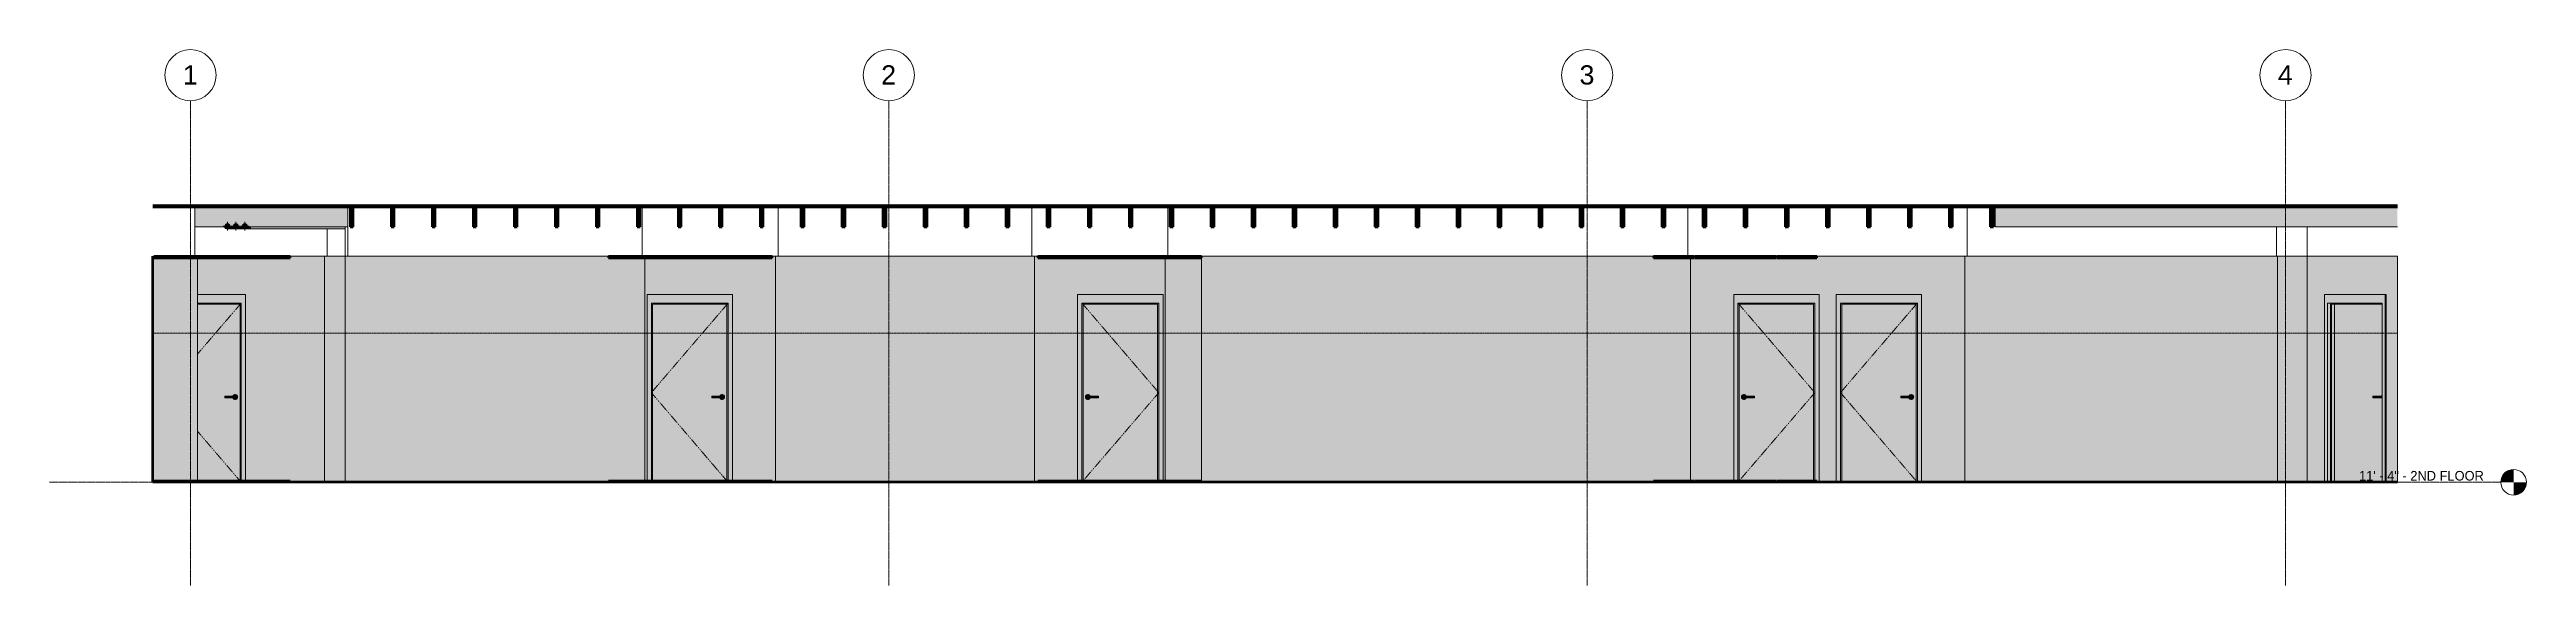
# Model space of a CAD drawing. Header units: inches. Extents: x -3547 to 1531, y 88 to 469.
# Drawn here: x -3547 to -2387, y 88 to 339 of the extents above; entities that cross this region are included whole.
import ezdxf

# ---------------------------------------------------------------- set-up
doc = ezdxf.new("R2010")
doc.units = ezdxf.units.IN
doc.header["$MEASUREMENT"] = 0
for name, pattern in [('Aligning Line 1_8_', [0.25, 0.125, -0.125]), ('Dash 1_16_', [0.125, 0.0625, -0.0625]), ('Grid Line 1_2_', [0.875, 0.5, -0.125, 0.125, -0.125])]:
    doc.linetypes.add(name, pattern=pattern)
for name, color, linetype, lineweight in [('0-1', 7, 'Continuous', 5), ('0-2', 254, 'Continuous', 5), ('0-3', 165, 'Continuous', 5), ('A-CLNG', 13, 'Continuous', 18), ('A-CLNG-1', 13, 'Continuous', 60), ('A-DOOR', 31, 'Continuous', 18), ('A-DOOR-1', 31, 'Dash 1_16_', 9), ('A-DOOR-2', 31, 'Continuous', 9), ('A-DOOR-FRAM', 31, 'Continuous', 9), ('A-DOOR-FRAM-1', 31, 'Continuous', 18), ('A-FLOR', 192, 'Continuous', 18), ('A-FLOR-1', 31, 'Continuous', 18), ('A-FLOR-2', 8, 'Continuous', 5), ('A-FLOR-3', 7, 'Continuous', 18), ('A-FLOR-4', 250, 'Continuous', 60), ('A-FLOR-5', 192, 'Continuous', 60), ('A-FLOR-LEVL', 51, 'Continuous', 9), ('A-FLOR-LEVL-1', 51, 'Grid Line 1_2_', 9), ('A-FLOR-LEVL-2', 9, 'Continuous', 9), ('A-FLOR-LEVL-3', 147, 'Continuous', 9), ('A-FLOR-MCUT-1', 7, 'Continuous', 18), ('A-FLOR-PATT-1', 253, 'Continuous', 9), ('A-WALL-1', 7, 'Continuous', 18), ('G-ANNO-SYMB-1', 147, 'Aligning Line 1_8_', 9), ('I-WALL', 2, 'Continuous', 18), ('I-WALL-1', 2, 'Continuous', 5), ('I-WALL-2', 2, 'Continuous', 60), ('P-PIPE', 3, 'Continuous', 9), ('P-PIPE-1', 3, 'Continuous', 5), ('P-PIPE-CNTR', 3, 'Continuous', 9), ('S-BEAM', 12, 'Continuous', 9), ('S-BEAM-1', 12, 'Continuous', 60), ('S-GRID-1', 1, 'Grid Line 1_2_', 9), ('S-GRID-IDEN', 1, 'Continuous', 9), ('S-GRID-IDEN-1', 147, 'Continuous', 9)]:
    doc.layers.add(name, color=color, linetype=linetype, lineweight=lineweight)
doc.styles.add('Arial', font='arial.ttf', dxfattribs={"height": 9})
doc.styles.add('Century Gothic', font='ufonts.com_century-gothic.ttf', dxfattribs={"height": 4.5})
pattern_1 = [(0, (-3003.566, 0), (15.36, 3.84), [0.634, -10.886, 0.634, -10.886, -61.44]), (0, (-3003.566, 0), (15.36, 3.84), [-23.04, 0.634, -22.406, 0.634, -10.886, -26.88]), (0, (-3003.566, 0), (15.36, 3.84), [-57.6, 0.634, -7.046, 0.634, -18.566]), (120, (-2997.806, 1.92), (-11.005538, 11.38215), [0.634, -10.886, 0.634, -10.886, -61.44]), (120, (-2997.806, 1.92), (-11.005538, 11.38215), [-23.04, 0.634, -22.406, 0.634, -10.886, -26.88]), (120, (-2997.806, 1.92), (-11.005538, 11.38215), [-57.6, 0.634, -7.046, 0.634, -18.566]), (240, (-2995.886, 9.6), (-4.354462, -15.22215), [0.634, -10.886, 0.634, -10.886, -61.44]), (240, (-2995.886, 9.6), (-4.354462, -15.22215), [-23.04, 0.634, -22.406, 0.634, -10.886, -26.88]), (240, (-2995.886, 9.6), (-4.354462, -15.22215), [-57.6, 0.634, -7.046, 0.634, -18.566])]

msp = doc.modelspace()

# ---------------------------------------------------------------- texts
at = {"layer": 'A-FLOR-LEVL', "insert": (-2465.9, 141.3), "char_height": 4.5, "width": 73.629, "attachment_point": 1, "style": 'Century Gothic'}
msp.add_mtext('11\' - 4" - 2ND FLOOR', dxfattribs=at)

# ---------------------------------------------------------------- blocks, each defined once
blk = doc.blocks.new('Level - Level Head - Circle-V11-Elevation 10 - a')
at = {"layer": 'A-FLOR-LEVL'}
h = blk.add_hatch(color=256, dxfattribs=at)
edge = h.paths.add_edge_path(flags=0)
edge.add_line((-2393.5, 136), (-2399.5, 136))
edge.add_arc((-2393.5, 136), 6, 90, 180, ccw=False)
edge.add_line((-2393.5, 142), (-2393.5, 136))
h = blk.add_hatch(color=256, dxfattribs=at)
edge = h.paths.add_edge_path(flags=0)
edge.add_line((-2393.5, 130), (-2393.5, 136))
edge.add_line((-2393.5, 136), (-2387.5, 136))
edge.add_arc((-2393.5, 136), 6, 270, 360, ccw=False)
at = {"layer": 'A-FLOR-LEVL-2'}
blk.add_circle((-2393.5, 136), 6, dxfattribs=at)
blk = doc.blocks.new('CTR - 2nd Phase_rvt-1-Elevation 10 - a')
at = {"layer": 'A-FLOR-LEVL-1'}
blk.add_line((-3547.3, 136), (-2399.5, 136), dxfattribs=at)
at = {"layer": '0-2'}
blk.add_blockref('Level - Level Head - Circle-V11-Elevation 10 - a', (0, 0), dxfattribs=at)
at = {"layer": 'A-FLOR-LEVL', "insert": (-2465.9, 141.3), "char_height": 4.5, "width": 73.629, "attachment_point": 1, "style": 'Century Gothic'}
blk.add_mtext('11\' - 4" - 2ND FLOOR', dxfattribs=at)
blk = doc.blocks.new('Level - Level Head - Circle-V12-Elevation 10 - a')
at = {"layer": 'A-FLOR-LEVL'}
h = blk.add_hatch(color=256, dxfattribs=at)
edge = h.paths.add_edge_path(flags=0)
edge.add_line((-2393.5, 136), (-2399.5, 136))
edge.add_arc((-2393.5, 136), 6, 90, 180, ccw=False)
edge.add_line((-2393.5, 142), (-2393.5, 136))
h = blk.add_hatch(color=256, dxfattribs=at)
edge = h.paths.add_edge_path(flags=0)
edge.add_line((-2393.5, 130), (-2393.5, 136))
edge.add_line((-2393.5, 136), (-2387.5, 136))
edge.add_arc((-2393.5, 136), 6, 270, 360, ccw=False)
at = {"layer": 'A-FLOR-LEVL-3'}
blk.add_circle((-2393.5, 136), 6, dxfattribs=at)
blk = doc.blocks.new('CTR - 1st Phase - Unit Layouts_rvt-1-Elevation 10 - a')
at = {"layer": 'A-FLOR-LEVL-1'}
blk.add_line((-3547.3, 136), (-2399.5, 136), dxfattribs=at)
at = {"layer": '0-3'}
blk.add_blockref('Level - Level Head - Circle-V12-Elevation 10 - a', (0, 0), dxfattribs=at)
at = {"layer": 'A-FLOR-LEVL', "insert": (-2465.9, 141.3), "char_height": 4.5, "width": 73.629, "attachment_point": 1, "style": 'Century Gothic'}
blk.add_mtext('11\' - 4" - 2ND FLOOR', dxfattribs=at)
blk = doc.blocks.new('Grid - Grid Head - Circle-50561-Elevation 10 - a')
at = {"layer": 'S-GRID-IDEN-1'}
for start, end in [(0, 180), (180, 360)]:
    blk.add_arc((-3481.3, 326.8), 12, start, end, dxfattribs=at)
blk = doc.blocks.new('CTR - 1st Phase - Shell_rvt-1-Elevation 10 - a')
at = {"layer": 'A-FLOR-1'}
blk.add_hatch(color=256, dxfattribs=at).paths.add_polyline_path([(-2456.1, 265), (-2447.9, 265), (-2447.9, 265.7), (-3498.9, 265.7), (-3498.9, 265), (-2464.3, 265)], flags=0)
at = {"layer": 'A-FLOR-2'}
blk.add_hatch(color=256, dxfattribs=at).paths.add_polyline_path([(-3244.4, 265.7), (-2447.9, 265.7), (-2447.9, 266), (-3498.9, 266), (-3498.9, 265.7), (-3251.9, 265.7)], flags=0)
at = {"layer": 'A-FLOR-PATT-1'}
h = blk.add_hatch(dxfattribs=at)
h.set_pattern_fill('FP_1', color=256, style=0, pattern_type=2)
h.set_pattern_definition(pattern_1)
h.paths.add_polyline_path([(-2965.2, 266), (-2447.9, 266), (-2447.9, 266.4), (-3498.9, 266.4), (-3498.9, 266), (-2973.4, 266)], flags=0)
h = blk.add_hatch(dxfattribs=at)
h.set_pattern_fill('FP_1', color=256, style=0, pattern_type=2)
h.set_pattern_definition(pattern_1)
h.paths.add_polyline_path([(-2907.7, 136), (-2447.9, 136), (-2447.9, 136), (-3498.9, 136), (-3498.9, 136), (-2973.4, 136)], flags=0)
at = {"layer": 'A-FLOR-3'}
for p, q in [((-3479.2, 265), (-3479.2, 241.9)), ((-3407.7, 255.7), (-3407.7, 241.9)), ((-3269.8, 265), (-3269.8, 241.9)), ((-3206.1, 265), (-3206.1, 241.9)), ((-3087.4, 265), (-3087.4, 242)), ((-3023.7, 265), (-3023.7, 241.9)), ((-2780.2, 265), (-2780.2, 242)), ((-2649.3, 265), (-2649.3, 242)), ((-2504.5, 255.7), (-2504.5, 242)), ((-2490.1, 255.7), (-2490.1, 241.9)), ((-3417.3, 254.8), (-3417.3, 242))]:
    blk.add_line(p, q, dxfattribs=at)
at = {"layer": 'A-FLOR-4'}
for p, q in [((-3498.9, 265), (-2447.9, 265)), ((-2447.9, 136), (-3498.9, 136))]:
    blk.add_line(p, q, dxfattribs=at)
at = {"layer": 'A-FLOR-LEVL-1'}
blk.add_line((-3547.3, 136), (-2399.5, 136), dxfattribs=at)
at = {"layer": 'A-FLOR-MCUT-1'}
for p, q in [((-2447.9, 266), (-3498.9, 266)), ((-2447.9, 265.7), (-3498.9, 265.7))]:
    blk.add_line(p, q, dxfattribs=at)
at = {"layer": 'A-WALL-1'}
blk.add_line((-3408.9, 255.7), (-3408.9, 241.9), dxfattribs=at)
at = {"layer": 'G-ANNO-SYMB-1'}
blk.add_line((-2447.9, 205.8), (-3498.9, 205.8), dxfattribs=at)
at = {"layer": 'S-GRID-1'}
for p, q in [((-3481.3, 87.6), (-3481.3, 314.8)), ((-3154.3, 87.6), (-3154.3, 314.8)), ((-2827.3, 87.6), (-2827.3, 314.8)), ((-2500.3, 87.6), (-2500.3, 314.8))]:
    blk.add_line(p, q, dxfattribs=at)
at = {"layer": '0-3'}
for name, p in [('Grid - Grid Head - Circle-50561-Elevation 10 - a', (0, 0)), ('Grid - Grid Head - Circle-50561-Elevation 10 - a', (327, 0)), ('Grid - Grid Head - Circle-50561-Elevation 10 - a', (654, 0)), ('Grid - Grid Head - Circle-50561-Elevation 10 - a', (981, 0)), ('Level - Level Head - Circle-V12-Elevation 10 - a', (0, 0))]:
    blk.add_blockref(name, p, dxfattribs=at)
at = {"layer": 'A-FLOR-LEVL', "insert": (-2465.9, 141.3), "char_height": 4.5, "width": 73.629, "attachment_point": 1, "style": 'Century Gothic'}
blk.add_mtext('11\' - 4" - 2ND FLOOR', dxfattribs=at)
at = {"layer": 'S-GRID-IDEN', "char_height": 9, "width": 8.484, "attachment_point": 1, "style": 'Arial'}
for s, insert in [('1', (-3484.9, 331.4)), ('2', (-3157.9, 331.4)), ('3', (-2830.9, 331.4)), ('4', (-2503.9, 331.4))]:
    blk.add_mtext(s, dxfattribs=dict(at, insert=insert))
blk = doc.blocks.new('CTR - 1st Phase -Stairs _ Elevators_rvt-1-Elevation 10 - a')
at = {"layer": 'A-FLOR-LEVL-1'}
blk.add_line((-3547.3, 136), (-2399.5, 136), dxfattribs=at)
at = {"layer": '0-3'}
blk.add_blockref('Level - Level Head - Circle-V12-Elevation 10 - a', (0, 0), dxfattribs=at)
at = {"layer": 'A-FLOR-LEVL', "insert": (-2465.9, 141.3), "char_height": 4.5, "width": 73.629, "attachment_point": 1, "style": 'Century Gothic'}
blk.add_mtext('11\' - 4" - 2ND FLOOR', dxfattribs=at)
blk = doc.blocks.new('HOLLOW METAL - UNIT DOOR-1758958-Elevation 10 - a')
at = {"layer": 'A-DOOR'}
h = blk.add_hatch(color=256, dxfattribs=at)
h.paths.add_polyline_path([(-2708.1, 136), (-2673.3, 136), (-2673.3, 219.4), (-2708.1, 219.4), (-2708.1, 168.6)], flags=0)
h.paths.add_polyline_path([(-2675.6, 174.8), (-2675.9, 174.9), (-2676.2, 175), (-2676.4, 175.2), (-2676.6, 175.4), (-2676.7, 175.6), (-2680.4, 175.6), (-2680.4, 176.4), (-2676.7, 176.4), (-2676.6, 176.6), (-2676.4, 176.8), (-2676.2, 177), (-2675.9, 177.1), (-2675.6, 177.2), (-2675.3, 177.1), (-2675, 177), (-2674.7, 176.8), (-2674.6, 176.6), (-2674.4, 176.3), (-2674.4, 176), (-2674.4, 175.7), (-2674.6, 175.4), (-2674.7, 175.2), (-2675, 175), (-2675.3, 174.9)], flags=0)
for points in [[(-2680.4, 176), (-2676.3, 176), (-2676.3, 176.4), (-2680.4, 176.4), (-2680.4, 176.1)], [(-2676.8, 175.6), (-2676.3, 175.6), (-2676.3, 176), (-2680.4, 176), (-2680.4, 175.6), (-2676.8, 175.6)], [(-2675.6, 174.8), (-2675.3, 174.9), (-2675, 175), (-2674.7, 175.2), (-2674.6, 175.4), (-2674.4, 175.7), (-2674.4, 176), (-2674.4, 176.3), (-2674.6, 176.6), (-2674.7, 176.8), (-2675, 177), (-2675.3, 177.1), (-2675.6, 177.2), (-2675.9, 177.1), (-2676.2, 177), (-2676.4, 176.8), (-2676.6, 176.6), (-2676.7, 176.4), (-2675.7, 176.4), (-2675.7, 176.4), (-2675.5, 176.4), (-2675.4, 176.3), (-2675.4, 176.2), (-2675.3, 176.1), (-2675.3, 176.1), (-2675.3, 176), (-2675.3, 175.8), (-2675.4, 175.7), (-2675.4, 175.7), (-2675.5, 175.6), (-2675.6, 175.6), (-2675.8, 175.6), (-2675.9, 175.6), (-2676.7, 175.6), (-2676.6, 175.4), (-2676.4, 175.2), (-2676.2, 175), (-2675.9, 174.9), (-2675.7, 174.8)], [(-2675.5, 176), (-2675.3, 176), (-2675.3, 176.1), (-2675.4, 176.3), (-2675.5, 176.3), (-2675.5, 176.4), (-2675.6, 176.4), (-2675.8, 176.4), (-2675.9, 176.4), (-2676.3, 176.4), (-2676.3, 176), (-2675.5, 176)]]:
    blk.add_hatch(color=256, dxfattribs=at).paths.add_polyline_path(points, flags=0)
h = blk.add_hatch(color=256, dxfattribs=at)
h.paths.add_polyline_path([(-2675.4, 175.7), (-2675.3, 175.9), (-2675.3, 175.9), (-2675.3, 176), (-2675.3, 176), (-2675.4, 175.7)], flags=0)
h.paths.add_polyline_path([(-2676.3, 175.6), (-2676.2, 175.6), (-2675.6, 175.6), (-2675.4, 175.7), (-2675.4, 175.7), (-2675.3, 176), (-2676.3, 176), (-2676.3, 175.6)], flags=0)
at = {"layer": 'A-DOOR-FRAM-1'}
for points in [[(-2710.7, 136), (-2708.7, 136), (-2708.7, 220), (-2672.7, 220), (-2672.7, 136), (-2670.7, 136), (-2670.7, 224), (-2710.7, 224), (-2710.7, 136.9)], [(-2708.7, 136), (-2708.1, 136), (-2708.1, 219.4), (-2673.3, 219.4), (-2673.3, 136), (-2672.7, 136), (-2672.7, 220), (-2708.7, 220), (-2708.7, 168.6)]]:
    blk.add_hatch(color=256, dxfattribs=at).paths.add_polyline_path(points, flags=0)
at = {"layer": 'A-DOOR-1'}
for p, q in [((-2672.7, 220), (-2708.7, 178)), ((-2708.7, 178), (-2672.7, 136))]:
    blk.add_line(p, q, dxfattribs=at)
at = {"layer": 'A-DOOR-2'}
for p, q in [((-2676.3, 176.4), (-2680.4, 176.4)), ((-2680.4, 176), (-2680.4, 176.4)), ((-2680.4, 175.6), (-2680.4, 176)), ((-2680.4, 175.6), (-2676.3, 175.6))]:
    blk.add_line(p, q, dxfattribs=at)
at = {"layer": 'A-DOOR-2', "flags": 128}
for points in [[(-2675.7, 176.4), (-2675.8, 176.4), (-2676.2, 176.4), (-2676.3, 176.4)], [(-2676.3, 175.6), (-2675.9, 175.6), (-2675.7, 175.6), (-2675.7, 175.6)]]:
    blk.add_lwpolyline(points, dxfattribs=at)
at = {"layer": 'A-DOOR-2'}
for start, end in [(0, 160.3657), (199.5633, 0)]:
    blk.add_arc((-2675.6, 176), 1.18, start, end, dxfattribs=at)
at = {"layer": 'A-DOOR-FRAM'}
for p, q in [((-2710.7, 136), (-2710.7, 224)), ((-2670.7, 224), (-2710.7, 224)), ((-2670.7, 136), (-2670.7, 224)), ((-2708.7, 136), (-2708.7, 220)), ((-2708.7, 220), (-2672.7, 220)), ((-2708.1, 136), (-2708.1, 219.4)), ((-2708.1, 219.4), (-2673.3, 219.4)), ((-2673.3, 219.4), (-2673.3, 136)), ((-2672.7, 220), (-2672.7, 136))]:
    blk.add_line(p, q, dxfattribs=at)
blk = doc.blocks.new('HOLLOW METAL - UNIT DOOR-1759144-Elevation 10 - a')
at = {"layer": 'A-DOOR'}
h = blk.add_hatch(color=256, dxfattribs=at)
h.paths.add_polyline_path([(-2738.9, 136), (-2738.6, 136), (-2738.6, 136.5), (-2721.3, 136.5), (-2721.3, 219.4), (-2756.1, 219.4), (-2756.1, 136.5), (-2738.9, 136.5)], flags=0)
h.paths.add_polyline_path([(-2753.9, 174.8), (-2754.2, 174.9), (-2754.5, 175), (-2754.7, 175.2), (-2754.9, 175.4), (-2755, 175.7), (-2755.1, 176), (-2755, 176.3), (-2754.9, 176.6), (-2754.7, 176.8), (-2754.5, 177), (-2754.2, 177.1), (-2753.9, 177.2), (-2753.6, 177.1), (-2753.3, 177), (-2753, 176.8), (-2752.8, 176.6), (-2752.8, 176.4), (-2749, 176.4), (-2749, 175.6), (-2752.8, 175.6), (-2752.8, 175.4), (-2753, 175.2), (-2753.3, 175), (-2753.6, 174.9), (-2753.7, 174.8)], flags=0)
h = blk.add_hatch(color=256, dxfattribs=at)
h.paths.add_polyline_path([(-2754, 175.7), (-2754.1, 175.9), (-2754.2, 175.9), (-2754.2, 176), (-2754.1, 176.1), (-2754.1, 176.3), (-2754.1, 176.3), (-2754.1, 176), (-2754.1, 175.7)], flags=0)
h.paths.add_polyline_path([(-2753.9, 174.8), (-2753.6, 174.9), (-2753.3, 175), (-2753, 175.2), (-2752.8, 175.4), (-2752.8, 175.6), (-2753.9, 175.6), (-2754, 175.7), (-2754, 175.7), (-2754.1, 176), (-2754, 176.3), (-2753.9, 176.4), (-2753.9, 176.4), (-2753.7, 176.4), (-2753.6, 176.4), (-2752.8, 176.4), (-2752.8, 176.6), (-2753, 176.8), (-2753.3, 177), (-2753.6, 177.1), (-2753.9, 177.2), (-2754.2, 177.1), (-2754.5, 177), (-2754.7, 176.8), (-2754.9, 176.6), (-2755, 176.3), (-2755.1, 176), (-2755, 175.7), (-2754.9, 175.4), (-2754.7, 175.2), (-2754.5, 175), (-2754.2, 174.9)], flags=0)
h = blk.add_hatch(color=256, dxfattribs=at)
h.paths.add_polyline_path([(-2754, 176.3), (-2754.1, 176.1), (-2754.2, 176.1), (-2754.2, 176), (-2754.1, 176), (-2754.1, 176.3)], flags=0)
h.paths.add_polyline_path([(-2753.9, 176), (-2753.2, 176), (-2753.2, 176.4), (-2753.2, 176.4), (-2753.8, 176.4), (-2753.8, 176.4), (-2753.9, 176.4), (-2754, 176.3), (-2754, 176.3), (-2754.1, 176), (-2753.9, 176)], flags=0)
for points in [[(-2753.2, 175.6), (-2753.2, 176), (-2754.2, 176), (-2754.1, 175.8), (-2754.1, 175.7), (-2754, 175.7), (-2753.9, 175.6), (-2753.8, 175.6), (-2753.7, 175.6), (-2753.6, 175.6), (-2753.2, 175.6)], [(-2751.7, 176), (-2749, 176), (-2749, 176.4), (-2753.2, 176.4), (-2753.2, 176), (-2752.7, 176)], [(-2752.7, 175.6), (-2749, 175.6), (-2749, 176), (-2753.2, 176), (-2753.2, 175.6), (-2752.7, 175.6)]]:
    blk.add_hatch(color=256, dxfattribs=at).paths.add_polyline_path(points, flags=0)
at = {"layer": 'A-DOOR-FRAM-1'}
for points in [[(-2719.7, 136), (-2718.7, 136), (-2718.7, 224), (-2758.7, 224), (-2758.7, 136.5), (-2756.7, 136.5), (-2756.7, 220), (-2720.7, 220), (-2720.7, 136.5), (-2719.7, 136.5)], [(-2756.1, 136.5), (-2756.1, 219.4), (-2721.3, 219.4), (-2721.3, 136.5), (-2720.7, 136.5), (-2720.7, 220), (-2756.7, 220), (-2756.7, 136.5)]]:
    blk.add_hatch(color=256, dxfattribs=at).paths.add_polyline_path(points, flags=0)
at = {"layer": 'A-DOOR-1'}
for p, q in [((-2756.7, 220), (-2720.7, 178)), ((-2720.7, 178), (-2756.3, 136.5))]:
    blk.add_line(p, q, dxfattribs=at)
at = {"layer": 'A-DOOR-2'}
for p, q in [((-2749, 176.4), (-2753.2, 176.4)), ((-2753.2, 175.6), (-2749, 175.6)), ((-2749, 176.4), (-2749, 176)), ((-2749, 176), (-2749, 175.6))]:
    blk.add_line(p, q, dxfattribs=at)
at = {"layer": 'A-DOOR-2', "flags": 128}
for points in [[(-2753.2, 176.4), (-2753.6, 176.4), (-2753.8, 176.4), (-2753.8, 176.4)], [(-2753.8, 175.6), (-2753.6, 175.6), (-2753.2, 175.6), (-2753.2, 175.6)]]:
    blk.add_lwpolyline(points, dxfattribs=at)
at = {"layer": 'A-DOOR-2'}
for start, end in [(19.6343, 180), (180, 340.4367)]:
    blk.add_arc((-2753.9, 176), 1.18, start, end, dxfattribs=at)
at = {"layer": 'A-DOOR-FRAM'}
for p, q in [((-2718.7, 224), (-2758.7, 224)), ((-2758.7, 224), (-2758.7, 136.5)), ((-2718.7, 224), (-2718.7, 136)), ((-2756.7, 220), (-2720.7, 220)), ((-2756.7, 136.5), (-2756.7, 220)), ((-2756.1, 219.4), (-2721.3, 219.4)), ((-2756.1, 136.5), (-2756.1, 219.4)), ((-2721.3, 219.4), (-2721.3, 136.5)), ((-2720.7, 220), (-2720.7, 136.5))]:
    blk.add_line(p, q, dxfattribs=at)
blk = doc.blocks.new('HOLLOW METAL - UNIT DOOR-2058696-Elevation 10 - a')
at = {"layer": 'A-DOOR'}
h = blk.add_hatch(color=256, dxfattribs=at)
h.paths.add_polyline_path([(-3063.3, 136.5), (-3028.5, 136.5), (-3028.5, 219.4), (-3063.3, 219.4), (-3063.3, 168.6)], flags=0)
h.paths.add_polyline_path([(-3061.1, 174.8), (-3061.4, 174.9), (-3061.7, 175), (-3061.9, 175.2), (-3062.1, 175.4), (-3062.2, 175.7), (-3062.3, 176), (-3062.2, 176.3), (-3062.1, 176.6), (-3061.9, 176.8), (-3061.7, 177), (-3061.4, 177.1), (-3061.1, 177.2), (-3060.8, 177.1), (-3060.5, 177), (-3060.2, 176.8), (-3060, 176.6), (-3060, 176.4), (-3056.2, 176.4), (-3056.2, 175.6), (-3060, 175.6), (-3060, 175.4), (-3060.2, 175.2), (-3060.5, 175), (-3060.8, 174.9)], flags=0)
h = blk.add_hatch(color=256, dxfattribs=at)
h.paths.add_polyline_path([(-3061.2, 175.7), (-3061.3, 175.9), (-3061.4, 175.9), (-3061.4, 176), (-3061.3, 176.1), (-3061.3, 176.3), (-3061.3, 176.3), (-3061.3, 176), (-3061.3, 175.7)], flags=0)
h.paths.add_polyline_path([(-3061.1, 174.8), (-3060.8, 174.9), (-3060.5, 175), (-3060.2, 175.2), (-3060, 175.4), (-3060, 175.6), (-3061.1, 175.6), (-3061.2, 175.7), (-3061.2, 175.7), (-3061.3, 176), (-3061.2, 176.3), (-3061.1, 176.4), (-3061.1, 176.4), (-3060.9, 176.4), (-3060.8, 176.4), (-3060, 176.4), (-3060, 176.6), (-3060.2, 176.8), (-3060.5, 177), (-3060.8, 177.1), (-3061.1, 177.2), (-3061.4, 177.1), (-3061.7, 177), (-3061.9, 176.8), (-3062.1, 176.6), (-3062.2, 176.3), (-3062.3, 176), (-3062.2, 175.7), (-3062.1, 175.4), (-3061.9, 175.2), (-3061.7, 175), (-3061.4, 174.9)], flags=0)
h = blk.add_hatch(color=256, dxfattribs=at)
h.paths.add_polyline_path([(-3061.2, 176.3), (-3061.3, 176.1), (-3061.4, 176.1), (-3061.4, 176), (-3061.3, 176), (-3061.3, 176.3)], flags=0)
h.paths.add_polyline_path([(-3060.7, 176), (-3060.4, 176), (-3060.4, 176.4), (-3060.4, 176.4), (-3061, 176.4), (-3061, 176.4), (-3061.1, 176.4), (-3061.2, 176.3), (-3061.2, 176.3), (-3061.3, 176), (-3060.8, 176)], flags=0)
for points in [[(-3060.4, 175.6), (-3060.4, 176), (-3061.4, 176), (-3061.3, 175.8), (-3061.3, 175.7), (-3061.2, 175.7), (-3061.1, 175.6), (-3061, 175.6), (-3060.9, 175.6), (-3060.8, 175.6), (-3060.4, 175.6)], [(-3059.6, 176), (-3056.2, 176), (-3056.2, 176.4), (-3060.4, 176.4), (-3060.4, 176), (-3059.9, 176)], [(-3059.7, 175.6), (-3056.2, 175.6), (-3056.2, 176), (-3060.4, 176), (-3060.4, 175.6), (-3059.9, 175.6)]]:
    blk.add_hatch(color=256, dxfattribs=at).paths.add_polyline_path(points, flags=0)
at = {"layer": 'A-DOOR-FRAM-1'}
for points in [[(-3026.9, 136), (-3026.9, 136.5), (-3025.9, 136.5), (-3025.9, 224), (-3065.9, 224), (-3065.9, 136.5), (-3065.5, 136.5), (-3065.5, 136), (-3065.3, 136), (-3065.3, 136.5), (-3063.9, 136.5), (-3063.9, 220), (-3027.9, 220), (-3027.9, 136.5), (-3027.1, 136.5), (-3027.1, 136)], [(-3063.3, 136.5), (-3063.3, 219.4), (-3028.5, 219.4), (-3028.5, 136.5), (-3027.9, 136.5), (-3027.9, 220), (-3063.9, 220), (-3063.9, 136.5)]]:
    blk.add_hatch(color=256, dxfattribs=at).paths.add_polyline_path(points, flags=0)
at = {"layer": 'A-DOOR-1'}
for p, q in [((-3063.9, 220), (-3027.9, 178)), ((-3027.9, 178), (-3063.5, 136.5))]:
    blk.add_line(p, q, dxfattribs=at)
at = {"layer": 'A-DOOR-2'}
for p, q in [((-3056.2, 176.4), (-3060.4, 176.4)), ((-3060.4, 175.6), (-3056.2, 175.6)), ((-3056.2, 176.4), (-3056.2, 176)), ((-3056.2, 176), (-3056.2, 175.6))]:
    blk.add_line(p, q, dxfattribs=at)
at = {"layer": 'A-DOOR-2', "flags": 128}
for points in [[(-3060.4, 176.4), (-3060.8, 176.4), (-3061, 176.4), (-3061, 176.4)], [(-3061, 175.6), (-3060.8, 175.6), (-3060.4, 175.6), (-3060.4, 175.6)]]:
    blk.add_lwpolyline(points, dxfattribs=at)
at = {"layer": 'A-DOOR-2'}
for start, end in [(19.6343, 180), (180, 340.4367)]:
    blk.add_arc((-3061.1, 176), 1.18, start, end, dxfattribs=at)
at = {"layer": 'A-DOOR-FRAM'}
for p, q in [((-3063.9, 220), (-3027.9, 220)), ((-3063.9, 136.5), (-3063.9, 220)), ((-3063.3, 219.4), (-3028.5, 219.4)), ((-3063.3, 136.5), (-3063.3, 219.4)), ((-3028.5, 219.4), (-3028.5, 136.5)), ((-3027.9, 220), (-3027.9, 136.5))]:
    blk.add_line(p, q, dxfattribs=at)
blk = doc.blocks.new('HOLLOW METAL - UNIT DOOR-2058840-Elevation 10 - a')
at = {"layer": 'A-DOOR'}
h = blk.add_hatch(color=256, dxfattribs=at)
h.paths.add_polyline_path([(-3264.9, 136.5), (-3230.1, 136.5), (-3230.1, 219.4), (-3264.9, 219.4), (-3264.9, 168.6)], flags=0)
h.paths.add_polyline_path([(-3232.4, 174.8), (-3232.7, 174.9), (-3233, 175), (-3233.2, 175.2), (-3233.4, 175.4), (-3233.5, 175.6), (-3237.2, 175.6), (-3237.2, 176.4), (-3233.5, 176.4), (-3233.4, 176.6), (-3233.2, 176.8), (-3233, 177), (-3232.7, 177.1), (-3232.4, 177.2), (-3232.1, 177.1), (-3231.8, 177), (-3231.5, 176.8), (-3231.4, 176.6), (-3231.2, 176.3), (-3231.2, 176), (-3231.2, 175.7), (-3231.4, 175.4), (-3231.5, 175.2), (-3231.8, 175), (-3232.1, 174.9)], flags=0)
for points in [[(-3236.2, 176), (-3233.1, 176), (-3233.1, 176.4), (-3237.2, 176.4), (-3237.2, 176)], [(-3233.5, 175.6), (-3233.1, 175.6), (-3233.1, 176), (-3237.2, 176), (-3237.2, 175.6), (-3233.6, 175.6)], [(-3232.4, 174.8), (-3232.1, 174.9), (-3231.8, 175), (-3231.5, 175.2), (-3231.4, 175.4), (-3231.2, 175.7), (-3231.2, 176), (-3231.2, 176.3), (-3231.4, 176.6), (-3231.5, 176.8), (-3231.8, 177), (-3232.1, 177.1), (-3232.4, 177.2), (-3232.7, 177.1), (-3233, 177), (-3233.2, 176.8), (-3233.4, 176.6), (-3233.5, 176.4), (-3232.5, 176.4), (-3232.5, 176.4), (-3232.3, 176.4), (-3232.2, 176.3), (-3232.2, 176.2), (-3232.1, 176.1), (-3232.1, 176), (-3232.1, 176), (-3232.1, 175.9), (-3232.2, 175.7), (-3232.2, 175.7), (-3232.3, 175.6), (-3232.4, 175.6), (-3232.6, 175.6), (-3232.7, 175.6), (-3233.5, 175.6), (-3233.4, 175.4), (-3233.2, 175.2), (-3233, 175), (-3232.7, 174.9)], [(-3232.1, 176), (-3232.1, 176), (-3232.1, 176.2), (-3232.2, 176.3), (-3232.3, 176.3), (-3232.3, 176.4), (-3232.4, 176.4), (-3232.6, 176.4), (-3232.7, 176.4), (-3233.1, 176.4), (-3233.1, 176), (-3232.1, 176)]]:
    blk.add_hatch(color=256, dxfattribs=at).paths.add_polyline_path(points, flags=0)
h = blk.add_hatch(color=256, dxfattribs=at)
h.paths.add_polyline_path([(-3232.2, 175.7), (-3232.1, 175.9), (-3232.1, 176), (-3232.1, 176), (-3232.1, 176), (-3232.2, 175.7)], flags=0)
h.paths.add_polyline_path([(-3233.1, 175.6), (-3233, 175.6), (-3232.4, 175.6), (-3232.2, 175.7), (-3232.2, 175.7), (-3232.1, 176), (-3233.1, 176), (-3233.1, 175.6)], flags=0)
at = {"layer": 'A-DOOR-FRAM-1'}
for points in [[(-3228.2, 136), (-3227.9, 136), (-3227.9, 136.5), (-3227.5, 136.5), (-3227.5, 224), (-3267.5, 224), (-3267.5, 136.5), (-3266.6, 136.5), (-3266.6, 136), (-3266.3, 136), (-3266.3, 136.5), (-3265.5, 136.5), (-3265.5, 220), (-3229.5, 220), (-3229.5, 136.5), (-3228.2, 136.5), (-3228.2, 136.3)], [(-3229.5, 136.5), (-3229.5, 220), (-3265.5, 220), (-3265.5, 136.5), (-3264.9, 136.5), (-3264.9, 219.4), (-3230.1, 219.4), (-3230.1, 136.5), (-3229.5, 136.5)]]:
    blk.add_hatch(color=256, dxfattribs=at).paths.add_polyline_path(points, flags=0)
at = {"layer": 'A-DOOR-1'}
for p, q in [((-3229.5, 220), (-3265.5, 178)), ((-3265.5, 178), (-3230, 136.5))]:
    blk.add_line(p, q, dxfattribs=at)
at = {"layer": 'A-DOOR-2'}
for p, q in [((-3233.1, 176.4), (-3237.2, 176.4)), ((-3237.2, 176), (-3237.2, 176.4)), ((-3237.2, 175.6), (-3237.2, 176)), ((-3237.2, 175.6), (-3233.1, 175.6))]:
    blk.add_line(p, q, dxfattribs=at)
at = {"layer": 'A-DOOR-2', "flags": 128}
for points in [[(-3232.5, 176.4), (-3232.6, 176.4), (-3233, 176.4), (-3233.1, 176.4)], [(-3233.1, 175.6), (-3232.7, 175.6), (-3232.5, 175.6), (-3232.5, 175.6)]]:
    blk.add_lwpolyline(points, dxfattribs=at)
at = {"layer": 'A-DOOR-2'}
for start, end in [(0, 160.3657), (199.5633, 0)]:
    blk.add_arc((-3232.4, 176), 1.18, start, end, dxfattribs=at)
at = {"layer": 'A-DOOR-FRAM'}
for p, q in [((-3265.5, 136.5), (-3265.5, 220)), ((-3265.5, 220), (-3229.5, 220)), ((-3264.9, 136.5), (-3264.9, 219.4)), ((-3264.9, 219.4), (-3230.1, 219.4)), ((-3230.1, 219.4), (-3230.1, 136.5)), ((-3229.5, 220), (-3229.5, 136.5))]:
    blk.add_line(p, q, dxfattribs=at)
blk = doc.blocks.new('HOLLOW METAL - UNIT DOOR-V1-Elevation 10 - a')
at = {"layer": 'A-DOOR'}
for points in [[(-2477.4, 136), (-2455.1, 136), (-2455.1, 175.2), (-2455.3, 175.4), (-2455.3, 175.6), (-2459.3, 175.6), (-2459.3, 175.7), (-2459.4, 175.7), (-2459.5, 175.9), (-2459.5, 176.1), (-2459.4, 176.3), (-2459.3, 176.3), (-2459.3, 176.4), (-2459.2, 176.4), (-2455.3, 176.4), (-2455.3, 176.6), (-2455.1, 176.8), (-2455.1, 219.4), (-2477.4, 219.4), (-2477.4, 137)], [(-2456.6, 176), (-2456.5, 176.2), (-2456.4, 176.3), (-2456.3, 176.4), (-2456.3, 176.4), (-2459.3, 176.4), (-2459.3, 176.3), (-2459.4, 176.3), (-2459.5, 176.1), (-2459.5, 176), (-2457.1, 176)], [(-2456.3, 175.6), (-2456.3, 175.6), (-2456.4, 175.7), (-2456.5, 175.7), (-2456.5, 175.9), (-2456.6, 176), (-2459.5, 176), (-2459.4, 175.8), (-2459.3, 175.7), (-2459.3, 175.6), (-2459.2, 175.6), (-2456.4, 175.6)], [(-2456.3, 175.6), (-2456.2, 175.6), (-2455.5, 175.6), (-2455.3, 175.7), (-2455.3, 175.7), (-2455.2, 175.7), (-2455.2, 175.9), (-2455.2, 176), (-2456.6, 176), (-2456.5, 175.8), (-2456.4, 175.7), (-2456.3, 175.6)], [(-2456.5, 176), (-2455.2, 176), (-2455.2, 176.2), (-2455.3, 176.3), (-2455.4, 176.4), (-2455.5, 176.4), (-2456.3, 176.4), (-2456.5, 176.3), (-2456.5, 176.3), (-2456.5, 176.1), (-2456.5, 176), (-2456.5, 176)], [(-2455.1, 176), (-2455.1, 176.4), (-2455.4, 176.4), (-2455.3, 176.3), (-2455.2, 176.3), (-2455.2, 176.1), (-2455.2, 176)], [(-2455.4, 175.6), (-2455.1, 175.6), (-2455.1, 176), (-2455.2, 176), (-2455.2, 175.8), (-2455.3, 175.7), (-2455.4, 175.6), (-2455.4, 175.6)]]:
    blk.add_hatch(color=256, dxfattribs=at).paths.add_polyline_path(points, flags=0)
h = blk.add_hatch(color=256, dxfattribs=at)
h.paths.add_polyline_path([(-2455.1, 175.2), (-2455.1, 175.6), (-2455.3, 175.6), (-2455.2, 175.4), (-2455.1, 175.2)], flags=0)
h.paths.add_polyline_path([(-2455.3, 176.4), (-2455.1, 176.4), (-2455.1, 176.8), (-2455.3, 176.6), (-2455.3, 176.4)], flags=0)
at = {"layer": 'A-DOOR-FRAM-1'}
for points in [[(-2481.5, 136), (-2480.6, 136), (-2480.6, 220), (-2455.1, 220), (-2455.1, 136), (-2453.7, 136), (-2453.7, 224), (-2482, 224), (-2482, 136)], [(-2453.7, 136), (-2453.2, 136), (-2453.2, 224), (-2453.7, 224), (-2453.7, 137)], [(-2479.2, 136), (-2479.2, 220), (-2480.6, 220), (-2480.6, 136)], [(-2479.2, 136), (-2478.8, 136), (-2478.8, 219.4), (-2455.1, 219.4), (-2455.1, 220), (-2479.2, 220), (-2479.2, 136.6)], [(-2477.4, 136), (-2477.4, 219.4), (-2478.8, 219.4), (-2478.8, 136), (-2477.8, 136)]]:
    blk.add_hatch(color=256, dxfattribs=at).paths.add_polyline_path(points, flags=0)
at = {"layer": 'A-DOOR-2'}
for p, q in [((-2456.3, 176.4), (-2459.2, 176.4)), ((-2459.2, 175.6), (-2456.3, 175.6)), ((-2455.1, 176.4), (-2455.4, 176.4)), ((-2455.4, 175.6), (-2455.1, 175.6))]:
    blk.add_line(p, q, dxfattribs=at)
at = {"layer": 'A-DOOR-2', "flags": 128}
for points in [[(-2455.4, 176.4), (-2455.8, 176.4), (-2456.2, 176.4), (-2456.3, 176.4)], [(-2456.3, 175.6), (-2455.9, 175.6), (-2455.5, 175.6), (-2455.4, 175.6)]]:
    blk.add_lwpolyline(points, dxfattribs=at)
at = {"layer": 'A-DOOR-2'}
for centre, major_axis, start_param, end_param in [((-2459.2, 176), (0, 0.394), 0, 1.570796), ((-2459.2, 176), (0, 0.394), 1.570796, 3.141593), ((-2454.5, 176), (0, 1.18), 0.785398, 1.228112), ((-2454.5, 176), (0, 1.18), 1.911805, 2.356194)]:
    blk.add_ellipse(centre, major_axis=major_axis, ratio=0.707107, start_param=start_param, end_param=end_param, dxfattribs=at)
at = {"layer": 'A-DOOR-FRAM'}
for p, q in [((-2482, 136), (-2482, 224)), ((-2453.7, 224), (-2482, 224)), ((-2453.2, 224), (-2453.7, 224)), ((-2453.7, 136), (-2453.7, 224)), ((-2480.6, 136), (-2480.6, 220)), ((-2480.6, 220), (-2455.1, 220)), ((-2479.2, 136), (-2479.2, 220)), ((-2478.8, 136), (-2478.8, 219.4)), ((-2478.8, 219.4), (-2455.1, 219.4)), ((-2477.4, 136), (-2477.4, 219.4)), ((-2455.1, 220), (-2455.1, 136))]:
    blk.add_line(p, q, dxfattribs=at)
blk = doc.blocks.new('Dimension Lumber - 2x10-2055076-Elevation 10 - a')
at = {"layer": 'S-BEAM'}
blk.add_hatch(color=256, dxfattribs=at).paths.add_polyline_path([(-3385.9, 255.7), (-3385.9, 265), (-3387.4, 265), (-3387.4, 255.7), (-3386, 255.7)], flags=0)
at = {"layer": 'S-BEAM-1'}
for p, q in [((-3385.9, 265), (-3387.4, 265)), ((-3387.4, 265), (-3387.4, 255.7)), ((-3387.4, 255.7), (-3385.9, 255.7)), ((-3385.9, 255.7), (-3385.9, 265))]:
    blk.add_line(p, q, dxfattribs=at)
blk = doc.blocks.new('Dimension Lumber - 2x10-2055077-Elevation 10 - a')
at = {"layer": 'S-BEAM'}
blk.add_hatch(color=256, dxfattribs=at).paths.add_polyline_path([(-3251.6, 255.7), (-3251.5, 255.7), (-3251.5, 265), (-3253, 265), (-3253, 255.7), (-3252.6, 255.7)], flags=0)
at = {"layer": 'S-BEAM-1'}
for p, q in [((-3251.5, 265), (-3253, 265)), ((-3253, 265), (-3253, 255.7)), ((-3253, 255.7), (-3251.5, 255.7)), ((-3251.5, 255.7), (-3251.5, 265))]:
    blk.add_line(p, q, dxfattribs=at)
blk = doc.blocks.new('Dimension Lumber - 2x10-V2-Elevation 10 - a')
at = {"layer": 'S-BEAM'}
blk.add_hatch(color=256, dxfattribs=at).paths.add_polyline_path([(-3195.1, 255.7), (-3194, 255.7), (-3194, 265), (-3195.5, 265), (-3195.5, 255.7)], flags=0)
at = {"layer": 'S-BEAM-1'}
for p, q in [((-3194, 265), (-3195.5, 265)), ((-3195.5, 265), (-3195.5, 255.7)), ((-3195.5, 255.7), (-3194, 255.7)), ((-3194, 255.7), (-3194, 265))]:
    blk.add_line(p, q, dxfattribs=at)
blk = doc.blocks.new('Dimension Lumber - 2x10-2055079-Elevation 10 - a')
at = {"layer": 'S-BEAM'}
blk.add_hatch(color=256, dxfattribs=at).paths.add_polyline_path([(-3080.1, 255.7), (-3078.8, 255.7), (-3078.8, 265), (-3080.3, 265), (-3080.3, 255.7)], flags=0)
at = {"layer": 'S-BEAM-1'}
for p, q in [((-3078.8, 265), (-3080.3, 265)), ((-3080.3, 265), (-3080.3, 255.7)), ((-3080.3, 255.7), (-3078.8, 255.7)), ((-3078.8, 255.7), (-3078.8, 265))]:
    blk.add_line(p, q, dxfattribs=at)
blk = doc.blocks.new('Dimension Lumber - 2x10-2055078-Elevation 10 - a')
at = {"layer": 'S-BEAM'}
blk.add_hatch(color=256, dxfattribs=at).paths.add_polyline_path([(-3021.2, 255.7), (-3021.2, 265), (-3022.7, 265), (-3022.7, 255.7)], flags=0)
at = {"layer": 'S-BEAM-1'}
for p, q in [((-3021.2, 265), (-3022.7, 265)), ((-3022.7, 265), (-3022.7, 255.7)), ((-3022.7, 255.7), (-3021.2, 255.7)), ((-3021.2, 255.7), (-3021.2, 265))]:
    blk.add_line(p, q, dxfattribs=at)
blk = doc.blocks.new('Dimension Lumber - 2x10-2056819-Elevation 10 - a')
at = {"layer": 'S-BEAM'}
blk.add_hatch(color=256, dxfattribs=at).paths.add_polyline_path([(-3479.2, 255.7), (-3465.2, 255.7), (-3465.2, 256), (-3465.1, 256.3), (-3465, 256.6), (-3464.8, 256.8), (-3464.6, 257), (-3464.3, 257.1), (-3464, 257.2), (-3463.7, 257.1), (-3463.4, 257), (-3463.2, 256.8), (-3463, 256.6), (-3462.8, 256.2), (-3462.8, 256), (-3462.8, 255.7), (-3461.2, 255.7), (-3461.2, 256), (-3461.1, 256.3), (-3461, 256.6), (-3460.8, 256.8), (-3460.6, 257), (-3460.3, 257.1), (-3459.9, 257.2), (-3459.7, 257.1), (-3459.4, 257), (-3459.2, 256.8), (-3459, 256.6), (-3458.8, 256.2), (-3458.8, 256), (-3458.8, 255.7), (-3456.9, 255.7), (-3456.9, 256), (-3456.9, 256.3), (-3456.8, 256.6), (-3456.6, 256.8), (-3456.4, 257), (-3456.1, 257.1), (-3455.8, 257.2), (-3455.5, 257.1), (-3455.2, 257), (-3454.9, 256.8), (-3454.7, 256.6), (-3454.6, 256.2), (-3454.6, 256), (-3454.6, 255.7), (-3407.7, 255.7), (-3407.7, 265), (-3479.2, 265)], flags=0)
for p, q in [((-3479.2, 255.7), (-3465.2, 255.7)), ((-3462.8, 255.7), (-3461.2, 255.7)), ((-3458.8, 255.7), (-3456.9, 255.7)), ((-3454.6, 255.7), (-3407.7, 255.7)), ((-3407.7, 265), (-3407.7, 255.7))]:
    blk.add_line(p, q, dxfattribs=at)
blk = doc.blocks.new('Dimension Lumber - 2x10-2069433-Elevation 10 - a')
at = {"layer": 'S-BEAM'}
blk.add_hatch(color=256, dxfattribs=at).paths.add_polyline_path([(-2636.2, 255.7), (-2447.9, 255.7), (-2447.9, 265), (-2636.2, 265), (-2636.2, 256.2)], flags=0)
for p, q in [((-2636.2, 255.7), (-2636.2, 265)), ((-2447.9, 255.7), (-2636.2, 255.7))]:
    blk.add_line(p, q, dxfattribs=at)
blk = doc.blocks.new('HOLLOW METAL - UNIT DOOR-V3-Elevation 10 - a')
at = {"layer": 'A-DOOR'}
h = blk.add_hatch(color=256, dxfattribs=at)
h.paths.add_polyline_path([(-3466.1, 136.5), (-3458.1, 136.5), (-3458.1, 219.4), (-3478, 219.4), (-3478, 136.5)], flags=0)
h.paths.add_polyline_path([(-3460.4, 174.8), (-3460.7, 174.9), (-3461, 175), (-3461.2, 175.2), (-3461.4, 175.4), (-3461.5, 175.6), (-3465.2, 175.6), (-3465.2, 176.4), (-3461.5, 176.4), (-3461.4, 176.6), (-3461.2, 176.8), (-3461, 177), (-3460.7, 177.1), (-3460.4, 177.2), (-3460.1, 177.1), (-3459.8, 177), (-3459.5, 176.8), (-3459.4, 176.6), (-3459.2, 176.3), (-3459.2, 176), (-3459.2, 175.7), (-3459.4, 175.4), (-3459.5, 175.2), (-3459.8, 175), (-3460.1, 174.9)], flags=0)
for points in [[(-3465.2, 176), (-3461.1, 176), (-3461.1, 176.4), (-3465.2, 176.4), (-3465.2, 176.1)], [(-3461.6, 175.6), (-3461.1, 175.6), (-3461.1, 176), (-3465.2, 176), (-3465.2, 175.6), (-3461.6, 175.6)], [(-3460.9, 176), (-3460.1, 176), (-3460.1, 176.1), (-3460.2, 176.3), (-3460.3, 176.3), (-3460.4, 176.4), (-3460.4, 176.4), (-3460.6, 176.4), (-3460.7, 176.4), (-3461.1, 176.4), (-3461.1, 176), (-3461, 176)]]:
    blk.add_hatch(color=256, dxfattribs=at).paths.add_polyline_path(points, flags=0)
h = blk.add_hatch(color=256, dxfattribs=at)
h.paths.add_polyline_path([(-3460.2, 176.3), (-3460.1, 176.1), (-3460.1, 176.1), (-3460.1, 176), (-3460.1, 175.8), (-3460.2, 175.7), (-3460.2, 175.8), (-3460.1, 176), (-3460.2, 176.3)], flags=0)
h.paths.add_polyline_path([(-3460.4, 174.8), (-3460.1, 174.9), (-3459.8, 175), (-3459.5, 175.2), (-3459.4, 175.4), (-3459.2, 175.7), (-3459.2, 176), (-3459.2, 176.3), (-3459.4, 176.6), (-3459.5, 176.8), (-3459.8, 177), (-3460.1, 177.1), (-3460.4, 177.2), (-3460.7, 177.1), (-3461, 177), (-3461.2, 176.8), (-3461.4, 176.6), (-3461.5, 176.4), (-3460.5, 176.4), (-3460.5, 176.4), (-3460.3, 176.4), (-3460.2, 176.3), (-3460.2, 176.3), (-3460.1, 176), (-3460.2, 175.7), (-3460.3, 175.6), (-3460.4, 175.6), (-3460.6, 175.6), (-3460.7, 175.6), (-3461.5, 175.6), (-3461.4, 175.4), (-3461.2, 175.2), (-3461, 175), (-3460.7, 174.9)], flags=0)
h = blk.add_hatch(color=256, dxfattribs=at)
h.paths.add_polyline_path([(-3460.2, 175.7), (-3460.1, 175.9), (-3460.1, 175.9), (-3460.1, 176), (-3460.1, 176), (-3460.2, 175.7)], flags=0)
h.paths.add_polyline_path([(-3461.1, 175.6), (-3461, 175.6), (-3460.4, 175.6), (-3460.3, 175.7), (-3460.2, 175.7), (-3460.1, 176), (-3461.1, 176), (-3461.1, 175.6)], flags=0)
at = {"layer": 'A-DOOR-FRAM-1'}
for points in [[(-3457.5, 136.5), (-3455.5, 136.5), (-3455.5, 224), (-3478, 224), (-3478, 220), (-3457.5, 220), (-3457.5, 168.6)], [(-3457.5, 136.5), (-3457.5, 136.5), (-3457.5, 220), (-3478, 220), (-3478, 219.4), (-3458.1, 219.4), (-3458.1, 136.5)]]:
    blk.add_hatch(color=256, dxfattribs=at).paths.add_polyline_path(points, flags=0)
at = {"layer": 'A-DOOR-1'}
for p, q in [((-3457.5, 220), (-3478, 196.1)), ((-3478, 159.9), (-3458, 136.5))]:
    blk.add_line(p, q, dxfattribs=at)
at = {"layer": 'A-DOOR-2'}
for p, q in [((-3461.1, 176.4), (-3465.2, 176.4)), ((-3465.2, 176), (-3465.2, 176.4)), ((-3465.2, 175.6), (-3465.2, 176)), ((-3465.2, 175.6), (-3461.1, 175.6))]:
    blk.add_line(p, q, dxfattribs=at)
at = {"layer": 'A-DOOR-2', "flags": 128}
for points in [[(-3460.5, 176.4), (-3460.6, 176.4), (-3461, 176.4), (-3461.1, 176.4)], [(-3461.1, 175.6), (-3460.7, 175.6), (-3460.5, 175.6), (-3460.5, 175.6)]]:
    blk.add_lwpolyline(points, dxfattribs=at)
at = {"layer": 'A-DOOR-2'}
for start, end in [(0, 160.3657), (199.5633, 0)]:
    blk.add_arc((-3460.4, 176), 1.18, start, end, dxfattribs=at)
at = {"layer": 'A-DOOR-FRAM'}
for p, q in [((-3455.5, 224), (-3478, 224)), ((-3455.5, 136.5), (-3455.5, 224)), ((-3478, 220), (-3457.5, 220)), ((-3478, 219.4), (-3458.1, 219.4)), ((-3458.1, 219.4), (-3458.1, 136.5)), ((-3457.5, 220), (-3457.5, 136.5))]:
    blk.add_line(p, q, dxfattribs=at)
blk = doc.blocks.new('Elbow - PVC - Sch 40 - Standard-2079255-Elevation 10 - a')
at = {"layer": 'P-PIPE'}
for points in [[(-3464, 254.7), (-3463.7, 254.7), (-3463.3, 254.9), (-3463, 255.1), (-3462.8, 255.4), (-3462.7, 255.7), (-3462.7, 255.7), (-3462.8, 255.7), (-3462.9, 255.7), (-3463, 255.4), (-3463.2, 255.2), (-3463.4, 255), (-3463.7, 254.9), (-3464, 254.8), (-3464.3, 254.9), (-3464.6, 255), (-3464.8, 255.2), (-3465, 255.4), (-3465.2, 255.7), (-3465.3, 255.7), (-3465.3, 255.7), (-3465.1, 255.3), (-3465, 255), (-3464.6, 254.8), (-3464.3, 254.7), (-3464, 254.7)], [(-3462.6, 254.7), (-3462.6, 255.7), (-3462.7, 255.7), (-3462.7, 255.7), (-3462.9, 255.3), (-3463, 255), (-3463.4, 254.8), (-3463.7, 254.7), (-3463.8, 254.7), (-3462.8, 254.7), (-3462.7, 254.7)], [(-3462.6, 254.7), (-3461.5, 254.7), (-3461.5, 255.7), (-3462.6, 255.7), (-3462.6, 254.7)]]:
    blk.add_hatch(color=256, dxfattribs=at).paths.add_polyline_path(points, flags=0)
for p, q in [((-3461.5, 255.7), (-3461.5, 254.7)), ((-3464.6, 254.8), (-3464.6, 254.8)), ((-3462.6, 254.7), (-3461.5, 254.7))]:
    blk.add_line(p, q, dxfattribs=at)
at = {"layer": 'P-PIPE', "flags": 128}
for points in [[(-3465.1, 255.2), (-3465.1, 255.3), (-3465.1, 255.3)], [(-3462.6, 254.7), (-3463.3, 254.7), (-3463.8, 254.7), (-3464, 254.7), (-3464, 254.7)]]:
    blk.add_lwpolyline(points, dxfattribs=at)
at = {"layer": 'P-PIPE'}
blk.add_arc((-3464, 256), 1.34, 190.7804, 349.2196, dxfattribs=at)
blk = doc.blocks.new('Elbow - PVC - Sch 40 - Standard-V4-Elevation 10 - a')
at = {"layer": 'P-PIPE'}
for points in [[(-3455.8, 254.7), (-3455.4, 254.7), (-3455.1, 254.9), (-3454.8, 255.1), (-3454.6, 255.4), (-3454.5, 255.7), (-3454.5, 255.7), (-3454.6, 255.7), (-3454.6, 255.7), (-3454.7, 255.4), (-3454.9, 255.2), (-3455.2, 255), (-3455.5, 254.9), (-3455.8, 254.8), (-3456.1, 254.9), (-3456.4, 255), (-3456.6, 255.2), (-3456.8, 255.4), (-3456.9, 255.7), (-3457.1, 255.7), (-3457.1, 255.7), (-3456.9, 255.3), (-3456.6, 255), (-3456.4, 254.8), (-3456.1, 254.7), (-3455.8, 254.7)], [(-3453.2, 254.7), (-3453.2, 255.7), (-3454.4, 255.7), (-3454.4, 254.7), (-3453.8, 254.7)]]:
    blk.add_hatch(color=256, dxfattribs=at).paths.add_polyline_path(points, flags=0)
h = blk.add_hatch(color=256, dxfattribs=at)
h.paths.add_polyline_path([(-3455.8, 254.7), (-3455.6, 254.7), (-3455.7, 254.7)], flags=0)
h.paths.add_polyline_path([(-3454.4, 254.7), (-3454.4, 255.7), (-3454.4, 255.7), (-3454.5, 255.7), (-3454.6, 255.3), (-3454.8, 255), (-3455.1, 254.8), (-3455.5, 254.7), (-3455.6, 254.7), (-3454.6, 254.7)], flags=0)
for p, q in [((-3453.2, 255.7), (-3453.2, 254.7)), ((-3456.4, 254.8), (-3456.4, 254.8)), ((-3454.4, 254.7), (-3453.2, 254.7))]:
    blk.add_line(p, q, dxfattribs=at)
at = {"layer": 'P-PIPE', "flags": 128}
for points in [[(-3456.8, 255.2), (-3456.9, 255.3), (-3456.9, 255.3)], [(-3454.4, 254.7), (-3455, 254.7), (-3455.5, 254.7), (-3455.7, 254.7), (-3455.8, 254.7)]]:
    blk.add_lwpolyline(points, dxfattribs=at)
at = {"layer": 'P-PIPE'}
blk.add_arc((-3455.8, 256), 1.34, 190.7804, 349.2196, dxfattribs=at)
blk = doc.blocks.new('Level - Level Head - Circle-50818-Elevation 10 - a')
at = {"layer": 'A-FLOR-LEVL'}
h = blk.add_hatch(color=256, dxfattribs=at)
edge = h.paths.add_edge_path(flags=0)
edge.add_line((-2393.5, 136), (-2399.5, 136))
edge.add_arc((-2393.5, 136), 6, 90, 180, ccw=False)
edge.add_line((-2393.5, 142), (-2393.5, 136))
h = blk.add_hatch(color=256, dxfattribs=at)
edge = h.paths.add_edge_path(flags=0)
edge.add_line((-2393.5, 130), (-2393.5, 136))
edge.add_line((-2393.5, 136), (-2387.5, 136))
edge.add_arc((-2393.5, 136), 6, 270, 360, ccw=False)
blk.add_circle((-2393.5, 136), 6, dxfattribs=at)

# ---------------------------------------------------------------- hatches: boundary and pattern name
at = {"layer": 'A-CLNG'}
msp.add_hatch(color=256, dxfattribs=at).paths.add_polyline_path([(-3449.7, 241.1), (-3434.7, 241.1), (-3434.7, 241.8), (-3498.3, 241.8), (-3498.3, 241.1), (-3466.1, 241.1)], flags=0)
h = msp.add_hatch(color=256, dxfattribs=at)
h.paths.add_polyline_path([(-3285.5, 241.1), (-3266.6, 241.1), (-3266.6, 241.8), (-3285.5, 241.8)], flags=0)
h.paths.add_polyline_path([(-3209, 241.1), (-3209, 241.8), (-3227.9, 241.8), (-3227.9, 241.1), (-3219.7, 241.1)], flags=0)
h.paths.add_polyline_path([(-3228.2, 241.1), (-3228.2, 241.8), (-3266.3, 241.8), (-3266.3, 241.1), (-3236.2, 241.1)], flags=0)
h = msp.add_hatch(color=256, dxfattribs=at)
h.paths.add_polyline_path([(-3084.5, 241.1), (-3065.5, 241.1), (-3065.5, 241.8), (-3084.5, 241.8)], flags=0)
h.paths.add_polyline_path([(-3007.9, 241.1), (-3007.9, 241.8), (-3026.9, 241.8), (-3026.9, 241.1), (-3017.1, 241.1)], flags=0)
h.paths.add_polyline_path([(-3065.3, 241.1), (-3027.1, 241.1), (-3027.1, 241.8), (-3065.3, 241.8)], flags=0)
h = msp.add_hatch(color=256, dxfattribs=at)
h.paths.add_polyline_path([(-2796.2, 241.1), (-2777.3, 241.1), (-2777.3, 241.8), (-2796.2, 241.8)], flags=0)
h.paths.add_polyline_path([(-2719.7, 241.1), (-2719.7, 241.8), (-2738.6, 241.8), (-2738.6, 241.1), (-2727.1, 241.1)], flags=0)
h.paths.add_polyline_path([(-2777, 241.1), (-2738.9, 241.1), (-2738.9, 241.8), (-2777, 241.8), (-2777, 241.3)], flags=0)
at = {"layer": 'A-FLOR'}
msp.add_hatch(color=256, dxfattribs=at).paths.add_polyline_path([(-3466.1, 136), (-3434.7, 136), (-3434.7, 136.5), (-3498.3, 136.5), (-3498.3, 136), (-3478, 136)], flags=0)
h = msp.add_hatch(color=256, dxfattribs=at)
h.paths.add_polyline_path([(-3274.5, 136), (-3266.6, 136), (-3266.6, 136.5), (-3285.5, 136.5), (-3285.5, 136), (-3279.2, 136)], flags=0)
h.paths.add_polyline_path([(-3229.5, 136), (-3228.2, 136), (-3228.2, 136.5), (-3266.3, 136.5), (-3266.3, 136), (-3230.1, 136)], flags=0)
h.paths.add_polyline_path([(-3221.6, 136), (-3209, 136), (-3209, 136.5), (-3227.9, 136.5), (-3227.9, 136), (-3227.5, 136)], flags=0)
h = msp.add_hatch(color=256, dxfattribs=at)
h.paths.add_polyline_path([(-3026.9, 136), (-3007.9, 136), (-3007.9, 136.5), (-3026.9, 136.5)], flags=0)
h.paths.add_polyline_path([(-3078.1, 136), (-3065.5, 136), (-3065.5, 136.5), (-3084.5, 136.5), (-3084.5, 136)], flags=0)
h.paths.add_polyline_path([(-3065.3, 136), (-3027.1, 136), (-3027.1, 136.5), (-3065.3, 136.5)], flags=0)
h = msp.add_hatch(color=256, dxfattribs=at)
h.paths.add_polyline_path([(-2756.1, 136), (-2738.9, 136), (-2738.9, 136.5), (-2777, 136.5), (-2777, 136), (-2756.7, 136)], flags=0)
h.paths.add_polyline_path([(-2720.7, 136), (-2719.7, 136), (-2719.7, 136.5), (-2738.6, 136.5), (-2738.6, 136), (-2721.3, 136)], flags=0)
h.paths.add_polyline_path([(-2796.2, 136), (-2777.3, 136), (-2777.3, 136.5), (-2796.2, 136.5)], flags=0)
at = {"layer": 'I-WALL'}
for points in [[(-3498.3, 136), (-3498.3, 136.5), (-3484, 136.5), (-3484, 241.1), (-3498.3, 241.1), (-3498.3, 241.8), (-3484, 241.8), (-3484, 242), (-3498.9, 242), (-3498.9, 136)], [(-3418.5, 136), (-3418.5, 242), (-3479.2, 242), (-3479.2, 241.9), (-3478, 241.9), (-3478, 241.8), (-3434.7, 241.8), (-3434.7, 241.1), (-3478, 241.1), (-3478, 224), (-3455.5, 224), (-3455.5, 136.5), (-3434.7, 136.5), (-3434.7, 136), (-3433.2, 136)], [(-3408.9, 136), (-3408.9, 242), (-3418.5, 242), (-3418.5, 136)], [(-3285.5, 136), (-3285.5, 136.5), (-3274.5, 136.5), (-3274.5, 241.1), (-3285.5, 241.1), (-3285.5, 241.8), (-3274.5, 241.8), (-3274.5, 241.9), (-3402.9, 241.9), (-3402.9, 136), (-3301.9, 136)], [(-3170.5, 136), (-3092.1, 136), (-3092.1, 241.9), (-3201.3, 241.9), (-3201.3, 136)], [(-3007.9, 136), (-2796.2, 136), (-2796.2, 136.5), (-2778.9, 136.5), (-2778.9, 241.1), (-2796.2, 241.1), (-2796.2, 241.8), (-2778.9, 241.8), (-2778.9, 242), (-3018.9, 242), (-3018.9, 241.9), (-3007.9, 241.9), (-3007.9, 136.5)], [(-2579.2, 136), (-2504, 136), (-2504, 242), (-2650.5, 242), (-2650.5, 136), (-2644.9, 136)], [(-2498, 136), (-2490.1, 136), (-2490.1, 241.9), (-2498, 241.9), (-2498, 136.6)]]:
    msp.add_hatch(color=256, dxfattribs=at).paths.add_polyline_path(points, flags=0)
h = msp.add_hatch(color=256, dxfattribs=at)
h.paths.add_polyline_path([(-3084.5, 136), (-3084.5, 136.5), (-3065.9, 136.5), (-3065.9, 224), (-3025.9, 224), (-3025.9, 136.5), (-3024.9, 136.5), (-3024.9, 241.1), (-3026.9, 241.1), (-3026.9, 241.8), (-3024.9, 241.8), (-3024.9, 242), (-3086.1, 242), (-3086.1, 136)], flags=0)
h.paths.add_polyline_path([(-3084.5, 241.1), (-3084.5, 241.8), (-3065.5, 241.8), (-3065.5, 241.1), (-3071.9, 241.1)], flags=0)
h.paths.add_polyline_path([(-3027.1, 241.1), (-3065.3, 241.1), (-3065.3, 241.8), (-3027.1, 241.8)], flags=0)
h = msp.add_hatch(color=256, dxfattribs=at)
h.paths.add_polyline_path([(-3007.9, 136.5), (-3007.9, 241.1), (-3024.9, 241.1), (-3024.9, 136.5), (-3018.9, 136.5)], flags=0)
h.paths.add_polyline_path([(-3022.7, 241.8), (-3007.9, 241.8), (-3007.9, 241.9), (-3024.9, 241.9), (-3024.9, 241.8), (-3023.7, 241.8)], flags=0)
h = msp.add_hatch(color=256, dxfattribs=at)
h.paths.add_polyline_path([(-2650.5, 136), (-2650.5, 241.9), (-2778.9, 241.9), (-2778.9, 241.8), (-2777.3, 241.8), (-2777.3, 241.1), (-2778.9, 241.1), (-2778.9, 136.5), (-2777.3, 136.5), (-2777.3, 136), (-2777, 136), (-2777, 136.5), (-2758.7, 136.5), (-2758.7, 224), (-2718.7, 224), (-2718.7, 136), (-2710.7, 136), (-2710.7, 224), (-2670.7, 224), (-2670.7, 136)], flags=0)
h.paths.add_polyline_path([(-2743.5, 241.1), (-2777, 241.1), (-2777, 241.8), (-2738.9, 241.8), (-2738.9, 241.1)], flags=0)
h.paths.add_polyline_path([(-2727.1, 241.1), (-2738.6, 241.1), (-2738.6, 241.8), (-2719.7, 241.8), (-2719.7, 241.1)], flags=0)
at = {"layer": 'I-WALL-1'}
h = msp.add_hatch(color=256, dxfattribs=at)
h.paths.add_polyline_path([(-3478, 136.5), (-3478, 241.1), (-3484, 241.1), (-3484, 136.5)], flags=0)
h.paths.add_polyline_path([(-3479.2, 241.8), (-3478, 241.8), (-3478, 241.9), (-3484, 241.9), (-3484, 241.8)], flags=0)
for points in [[(-3408.9, 136), (-3402.9, 136), (-3402.9, 241.9), (-3408.9, 241.9), (-3408.9, 137)], [(-3206.1, 241.9), (-3206.1, 242), (-3207.3, 242), (-3207.3, 241.9)], [(-3207.3, 136), (-3201.3, 136), (-3201.3, 241.9), (-3207.3, 241.9), (-3207.3, 136.3)], [(-3086.1, 136), (-3086.1, 242), (-3092.1, 242), (-3092.1, 136)], [(-2498, 136), (-2498, 242), (-2504, 242), (-2504, 136)], [(-2484.1, 136), (-2482, 136), (-2482, 224), (-2453.2, 224), (-2453.2, 136), (-2447.9, 136), (-2447.9, 241.9), (-2490.1, 241.9), (-2490.1, 136)]]:
    msp.add_hatch(color=256, dxfattribs=at).paths.add_polyline_path(points, flags=0)
h = msp.add_hatch(color=256, dxfattribs=at)
h.paths.add_polyline_path([(-3274.5, 136.5), (-3268.5, 136.5), (-3268.5, 241.1), (-3274.5, 241.1), (-3274.5, 137)], flags=0)
h.paths.add_polyline_path([(-3274.5, 241.8), (-3268.5, 241.8), (-3268.5, 241.9), (-3274.5, 241.9)], flags=0)
h = msp.add_hatch(color=256, dxfattribs=at)
h.paths.add_polyline_path([(-3207.3, 136), (-3207.3, 242), (-3268.5, 242), (-3268.5, 241.8), (-3266.6, 241.8), (-3266.6, 241.1), (-3268.5, 241.1), (-3268.5, 136.5), (-3267.5, 136.5), (-3267.5, 224), (-3227.5, 224), (-3227.5, 136.5), (-3209, 136.5), (-3209, 136)], flags=0)
h.paths.add_polyline_path([(-3209, 241.1), (-3227.9, 241.1), (-3227.9, 241.8), (-3209, 241.8)], flags=0)
h.paths.add_polyline_path([(-3228.2, 241.1), (-3266.3, 241.1), (-3266.3, 241.8), (-3228.2, 241.8)], flags=0)
at = {"layer": 'P-PIPE'}
for points in [[(-3464, 254.8), (-3463.7, 254.9), (-3463.4, 255), (-3463.2, 255.2), (-3463, 255.4), (-3462.8, 255.7), (-3462.8, 256), (-3462.9, 256.3), (-3463, 256.6), (-3463.2, 256.8), (-3463.4, 257), (-3463.7, 257.1), (-3464, 257.2), (-3464.3, 257.1), (-3464.6, 257), (-3464.8, 256.8), (-3465, 256.6), (-3465.1, 256.3), (-3465.2, 256), (-3465.1, 255.7), (-3465, 255.4), (-3464.8, 255.2), (-3464.6, 255), (-3464.3, 254.9), (-3464, 254.8)], [(-3460, 254.8), (-3459.7, 254.9), (-3459.4, 255), (-3459.2, 255.2), (-3459, 255.4), (-3458.8, 255.7), (-3458.8, 256), (-3458.9, 256.3), (-3459, 256.6), (-3459.2, 256.8), (-3459.4, 257), (-3459.7, 257.1), (-3460, 257.2), (-3460.3, 257.1), (-3460.6, 257), (-3460.8, 256.8), (-3461, 256.6), (-3461.2, 256.2), (-3461.2, 256), (-3461.1, 255.7), (-3461, 255.4), (-3460.8, 255.2), (-3460.6, 255), (-3460.3, 254.9), (-3460.2, 254.8)], [(-3455.8, 254.8), (-3455.5, 254.9), (-3455.2, 255), (-3454.9, 255.2), (-3454.7, 255.4), (-3454.6, 255.7), (-3454.6, 256), (-3454.6, 256.3), (-3454.7, 256.6), (-3454.9, 256.8), (-3455.2, 257), (-3455.5, 257.1), (-3455.8, 257.2), (-3456.1, 257.1), (-3456.4, 257), (-3456.6, 256.8), (-3456.8, 256.6), (-3456.9, 256.2), (-3456.9, 256), (-3456.9, 255.7), (-3456.8, 255.4), (-3456.6, 255.2), (-3456.4, 255), (-3456.1, 254.9), (-3455.8, 254.8)]]:
    msp.add_hatch(color=256, dxfattribs=at).paths.add_polyline_path(points, flags=0)
at = {"layer": 'P-PIPE-1'}
for points in [[(-3460.8, 254.8), (-3460.6, 254.8), (-3460.7, 254.9), (-3461, 255.1), (-3461.2, 255.4), (-3461.3, 255.7), (-3461.3, 255.7), (-3461.5, 255.7), (-3461.5, 254.8), (-3460.9, 254.8)], [(-3456.4, 254.8), (-3456.5, 254.9), (-3456.7, 255.1), (-3457, 255.4), (-3457.1, 255.7), (-3457.1, 255.7), (-3457.5, 255.7), (-3457.5, 254.8), (-3456.4, 254.8)], [(-3453.2, 254.8), (-3408.9, 254.8), (-3408.9, 255.7), (-3453.2, 255.7), (-3453.2, 254.8)]]:
    msp.add_hatch(color=256, dxfattribs=at).paths.add_polyline_path(points, flags=0)

# ---------------------------------------------------------------- linework, layer by layer
at = {"layer": 'A-CLNG-1'}
for p, q in [((-3434.7, 241.8), (-3498.3, 241.8)), ((-3498.3, 241.8), (-3498.3, 241.1)), ((-3498.3, 241.1), (-3434.7, 241.1)), ((-3434.7, 241.1), (-3434.7, 241.8)), ((-3266.6, 241.8), (-3285.5, 241.8)), ((-3285.5, 241.8), (-3285.5, 241.1)), ((-3285.5, 241.1), (-3266.6, 241.1)), ((-3266.6, 241.1), (-3266.6, 241.8)), ((-3228.2, 241.8), (-3266.3, 241.8)), ((-3266.3, 241.8), (-3266.3, 241.1)), ((-3266.3, 241.1), (-3228.2, 241.1)), ((-3228.2, 241.1), (-3228.2, 241.8)), ((-3209, 241.8), (-3227.9, 241.8)), ((-3227.9, 241.8), (-3227.9, 241.1)), ((-3227.9, 241.1), (-3209, 241.1)), ((-3209, 241.1), (-3209, 241.8)), ((-3065.5, 241.8), (-3084.5, 241.8)), ((-3084.5, 241.8), (-3084.5, 241.1)), ((-3084.5, 241.1), (-3065.5, 241.1)), ((-3065.5, 241.1), (-3065.5, 241.8)), ((-3027.1, 241.8), (-3065.3, 241.8)), ((-3065.3, 241.8), (-3065.3, 241.1)), ((-3065.3, 241.1), (-3027.1, 241.1)), ((-3027.1, 241.1), (-3027.1, 241.8)), ((-3007.9, 241.8), (-3026.9, 241.8)), ((-3026.9, 241.8), (-3026.9, 241.1)), ((-3026.9, 241.1), (-3007.9, 241.1)), ((-3007.9, 241.1), (-3007.9, 241.8)), ((-2777.3, 241.8), (-2796.2, 241.8)), ((-2796.2, 241.8), (-2796.2, 241.1)), ((-2796.2, 241.1), (-2777.3, 241.1)), ((-2777.3, 241.1), (-2777.3, 241.8)), ((-2738.9, 241.8), (-2777, 241.8)), ((-2777, 241.8), (-2777, 241.1)), ((-2777, 241.1), (-2738.9, 241.1)), ((-2738.9, 241.1), (-2738.9, 241.8)), ((-2719.7, 241.8), (-2738.6, 241.8)), ((-2738.6, 241.8), (-2738.6, 241.1)), ((-2738.6, 241.1), (-2719.7, 241.1)), ((-2719.7, 241.1), (-2719.7, 241.8))]:
    msp.add_line(p, q, dxfattribs=at)
at = {"layer": 'A-FLOR-5'}
for p, q in [((-3434.7, 136.5), (-3498.3, 136.5)), ((-3498.3, 136.5), (-3498.3, 136)), ((-3434.7, 136), (-3434.7, 136.5)), ((-3266.6, 136.5), (-3285.5, 136.5)), ((-3285.5, 136.5), (-3285.5, 136)), ((-3266.6, 136), (-3266.6, 136.5)), ((-3228.2, 136.5), (-3266.3, 136.5)), ((-3266.3, 136.5), (-3266.3, 136)), ((-3228.2, 136), (-3228.2, 136.5)), ((-3209, 136.5), (-3227.9, 136.5)), ((-3227.9, 136.5), (-3227.9, 136)), ((-3209, 136), (-3209, 136.5)), ((-3065.5, 136.5), (-3084.5, 136.5)), ((-3084.5, 136.5), (-3084.5, 136)), ((-3065.5, 136), (-3065.5, 136.5)), ((-3027.1, 136.5), (-3065.3, 136.5)), ((-3065.3, 136.5), (-3065.3, 136)), ((-3027.1, 136), (-3027.1, 136.5)), ((-3007.9, 136.5), (-3026.9, 136.5)), ((-3026.9, 136.5), (-3026.9, 136)), ((-3007.9, 136), (-3007.9, 136.5)), ((-2777.3, 136.5), (-2796.2, 136.5)), ((-2796.2, 136.5), (-2796.2, 136)), ((-2777.3, 136), (-2777.3, 136.5)), ((-2738.9, 136.5), (-2777, 136.5)), ((-2777, 136.5), (-2777, 136)), ((-2738.9, 136), (-2738.9, 136.5)), ((-2719.7, 136.5), (-2738.6, 136.5)), ((-2738.6, 136.5), (-2738.6, 136)), ((-2719.7, 136), (-2719.7, 136.5))]:
    msp.add_line(p, q, dxfattribs=at)
at = {"layer": 'A-FLOR-LEVL-1'}
msp.add_line((-3547.3, 136), (-2399.5, 136), dxfattribs=at)
at = {"layer": 'I-WALL'}
for p, q in [((-3484, 242), (-3498.9, 242)), ((-3484, 241.9), (-3484, 242)), ((-3484, 241.9), (-3478, 241.9)), ((-3408.9, 242), (-3479.2, 242)), ((-3478, 241.9), (-3478, 241.8)), ((-3478, 241.1), (-3478, 136.5)), ((-3418.5, 242), (-3418.5, 136)), ((-3408.9, 136), (-3408.9, 241.9)), ((-3268.5, 241.9), (-3408.9, 241.9)), ((-3206.1, 242), (-3268.5, 242)), ((-3268.5, 242), (-3268.5, 241.8)), ((-3268.5, 241.1), (-3268.5, 136.5)), ((-3207.3, 241.9), (-3207.3, 242)), ((-3207.3, 136), (-3207.3, 241.9)), ((-3092.1, 241.9), (-3207.3, 241.9)), ((-3024.9, 242), (-3092.1, 242)), ((-3092.1, 241.9), (-3092.1, 242)), ((-3086.1, 242), (-3086.1, 136)), ((-3024.9, 241.8), (-3024.9, 242)), ((-3007.9, 241.9), (-3024.9, 241.9)), ((-3024.9, 241.1), (-3024.9, 136.5)), ((-2778.9, 242), (-3018.9, 242)), ((-3018.9, 242), (-3018.9, 241.9)), ((-3007.9, 241.8), (-3007.9, 241.9)), ((-3007.9, 136.5), (-3007.9, 241.1)), ((-2778.9, 241.8), (-2778.9, 242)), ((-2650.5, 241.9), (-2778.9, 241.9)), ((-2778.9, 136.5), (-2778.9, 241.1)), ((-2498, 242), (-2650.5, 242)), ((-2650.5, 242), (-2650.5, 136)), ((-2504, 136), (-2504, 242)), ((-2498, 242), (-2498, 241.9)), ((-2447.9, 241.9), (-2498, 241.9)), ((-2490.1, 136), (-2490.1, 241.9)), ((-2447.9, 241.9), (-2447.9, 136)), ((-3267.5, 136.5), (-3267.5, 224)), ((-3267.5, 224), (-3227.5, 224)), ((-3227.5, 224), (-3227.5, 136.5)), ((-3065.9, 136.5), (-3065.9, 224)), ((-3065.9, 224), (-3025.9, 224)), ((-3025.9, 224), (-3025.9, 136.5)), ((-2453.2, 224), (-2453.2, 136)), ((-2447.9, 136), (-2447.9, 136))]:
    msp.add_line(p, q, dxfattribs=at)
at = {"layer": 'I-WALL-2'}
for p, q in [((-3498.9, 136), (-3498.9, 242)), ((-3498.9, 242), (-3498.9, 242)), ((-3498.9, 136), (-3498.9, 136))]:
    msp.add_line(p, q, dxfattribs=at)
at = {"layer": 'P-PIPE'}
for p, q in [((-3461.5, 254.8), (-3460.6, 254.8)), ((-3457.5, 254.8), (-3456.4, 254.8)), ((-3453.2, 254.8), (-3408.9, 254.8))]:
    msp.add_line(p, q, dxfattribs=at)
for centre, start, end in [((-3464, 256), 0, 180), ((-3464, 256), 180, 0), ((-3460, 256), 0, 180), ((-3460, 256), 180, 0), ((-3455.8, 256), 0, 180), ((-3455.8, 256), 180, 0)]:
    msp.add_arc(centre, 1.19, start, end, dxfattribs=at)
at = {"layer": 'P-PIPE-CNTR'}
for p, q in [((-3466, 256), (-3462, 256)), ((-3464, 254), (-3464, 258)), ((-3462, 256), (-3458, 256)), ((-3460, 254), (-3460, 258)), ((-3457.8, 256), (-3453.8, 256)), ((-3455.8, 254), (-3455.8, 258))]:
    msp.add_line(p, q, dxfattribs=at)

# ---------------------------------------------------------------- block references
at = {"layer": '0-1'}
for name in ['CTR - 1st Phase - Shell_rvt-1-Elevation 10 - a', 'CTR - 2nd Phase_rvt-1-Elevation 10 - a', 'CTR - 1st Phase - Unit Layouts_rvt-1-Elevation 10 - a', 'CTR - 1st Phase -Stairs _ Elevators_rvt-1-Elevation 10 - a']:
    msp.add_blockref(name, (0, 0), dxfattribs=at)
at = {"layer": 'A-DOOR'}
for name in ['HOLLOW METAL - UNIT DOOR-V3-Elevation 10 - a', 'HOLLOW METAL - UNIT DOOR-2058840-Elevation 10 - a', 'HOLLOW METAL - UNIT DOOR-2058696-Elevation 10 - a', 'HOLLOW METAL - UNIT DOOR-1759144-Elevation 10 - a', 'HOLLOW METAL - UNIT DOOR-1758958-Elevation 10 - a', 'HOLLOW METAL - UNIT DOOR-V1-Elevation 10 - a']:
    msp.add_blockref(name, (0, 0), dxfattribs=at)
at = {"layer": 'A-FLOR-LEVL'}
msp.add_blockref('Level - Level Head - Circle-50818-Elevation 10 - a', (0, 0), dxfattribs=at)
at = {"layer": 'P-PIPE'}
for name, p in [('Elbow - PVC - Sch 40 - Standard-2079255-Elevation 10 - a', (0, 0)), ('Elbow - PVC - Sch 40 - Standard-2079255-Elevation 10 - a', (4, 0)), ('Elbow - PVC - Sch 40 - Standard-V4-Elevation 10 - a', (0, 0))]:
    msp.add_blockref(name, p, dxfattribs=at)
at = {"layer": 'S-BEAM'}
for name, p in [('Dimension Lumber - 2x10-2056819-Elevation 10 - a', (0, 0)), ('Dimension Lumber - 2x10-2055076-Elevation 10 - a', (-19.2, 0)), ('Dimension Lumber - 2x10-2055076-Elevation 10 - a', (0, 0)), ('Dimension Lumber - 2x10-2055076-Elevation 10 - a', (19.2, 0)), ('Dimension Lumber - 2x10-2055076-Elevation 10 - a', (38.4, 0)), ('Dimension Lumber - 2x10-2055076-Elevation 10 - a', (57.6, 0)), ('Dimension Lumber - 2x10-2055076-Elevation 10 - a', (76.8, 0)), ('Dimension Lumber - 2x10-2055076-Elevation 10 - a', (96, 0)), ('Dimension Lumber - 2x10-2055076-Elevation 10 - a', (115.2, 0)), ('Dimension Lumber - 2x10-2055077-Elevation 10 - a', (0, 0)), ('Dimension Lumber - 2x10-2055077-Elevation 10 - a', (19.2, 0)), ('Dimension Lumber - 2x10-2055077-Elevation 10 - a', (38.4, 0)), ('Dimension Lumber - 2x10-V2-Elevation 10 - a', (0, 0)), ('Dimension Lumber - 2x10-V2-Elevation 10 - a', (19.2, 0)), ('Dimension Lumber - 2x10-V2-Elevation 10 - a', (38.4, 0)), ('Dimension Lumber - 2x10-V2-Elevation 10 - a', (57.6, 0)), ('Dimension Lumber - 2x10-V2-Elevation 10 - a', (76.8, 0)), ('Dimension Lumber - 2x10-V2-Elevation 10 - a', (96, 0)), ('Dimension Lumber - 2x10-2055079-Elevation 10 - a', (0, 0)), ('Dimension Lumber - 2x10-2055077-Elevation 10 - a', (192, 0)), ('Dimension Lumber - 2x10-2055077-Elevation 10 - a', (211.2, 0)), ('Dimension Lumber - 2x10-2055078-Elevation 10 - a', (0, 0)), ('Dimension Lumber - 2x10-2055078-Elevation 10 - a', (19.2, 0)), ('Dimension Lumber - 2x10-2055078-Elevation 10 - a', (38.4, 0)), ('Dimension Lumber - 2x10-2055078-Elevation 10 - a', (57.6, 0)), ('Dimension Lumber - 2x10-2055078-Elevation 10 - a', (76.8, 0)), ('Dimension Lumber - 2x10-2055078-Elevation 10 - a', (96, 0)), ('Dimension Lumber - 2x10-2055078-Elevation 10 - a', (115.2, 0)), ('Dimension Lumber - 2x10-2055078-Elevation 10 - a', (134.4, 0)), ('Dimension Lumber - 2x10-2055078-Elevation 10 - a', (153.6, 0)), ('Dimension Lumber - 2x10-2055078-Elevation 10 - a', (172.8, 0)), ('Dimension Lumber - 2x10-2055078-Elevation 10 - a', (192, 0)), ('Dimension Lumber - 2x10-2055078-Elevation 10 - a', (211.2, 0)), ('Dimension Lumber - 2x10-V2-Elevation 10 - a', (403.2, 0)), ('Dimension Lumber - 2x10-2055079-Elevation 10 - a', (307.2, 0)), ('Dimension Lumber - 2x10-2055079-Elevation 10 - a', (326.4, 0)), ('Dimension Lumber - 2x10-2055077-Elevation 10 - a', (518.4, 0)), ('Dimension Lumber - 2x10-2055077-Elevation 10 - a', (537.6, 0)), ('Dimension Lumber - 2x10-2055077-Elevation 10 - a', (556.8, 0)), ('Dimension Lumber - 2x10-2055077-Elevation 10 - a', (576, 0)), ('Dimension Lumber - 2x10-2055077-Elevation 10 - a', (595.2, 0)), ('Dimension Lumber - 2x10-2055076-Elevation 10 - a', (748.8, 0)), ('Dimension Lumber - 2x10-2069433-Elevation 10 - a', (0, 0))]:
    msp.add_blockref(name, p, dxfattribs=at)

msp.set_redraw_order([(e.dxf.handle, doc.entitydb.next_handle()) for e in msp.query("TEXT MTEXT ATTDEF DIMENSION ARC_DIMENSION")])  # texts and dimensions are drawn at this point

doc.saveas('drawing.dxf')
